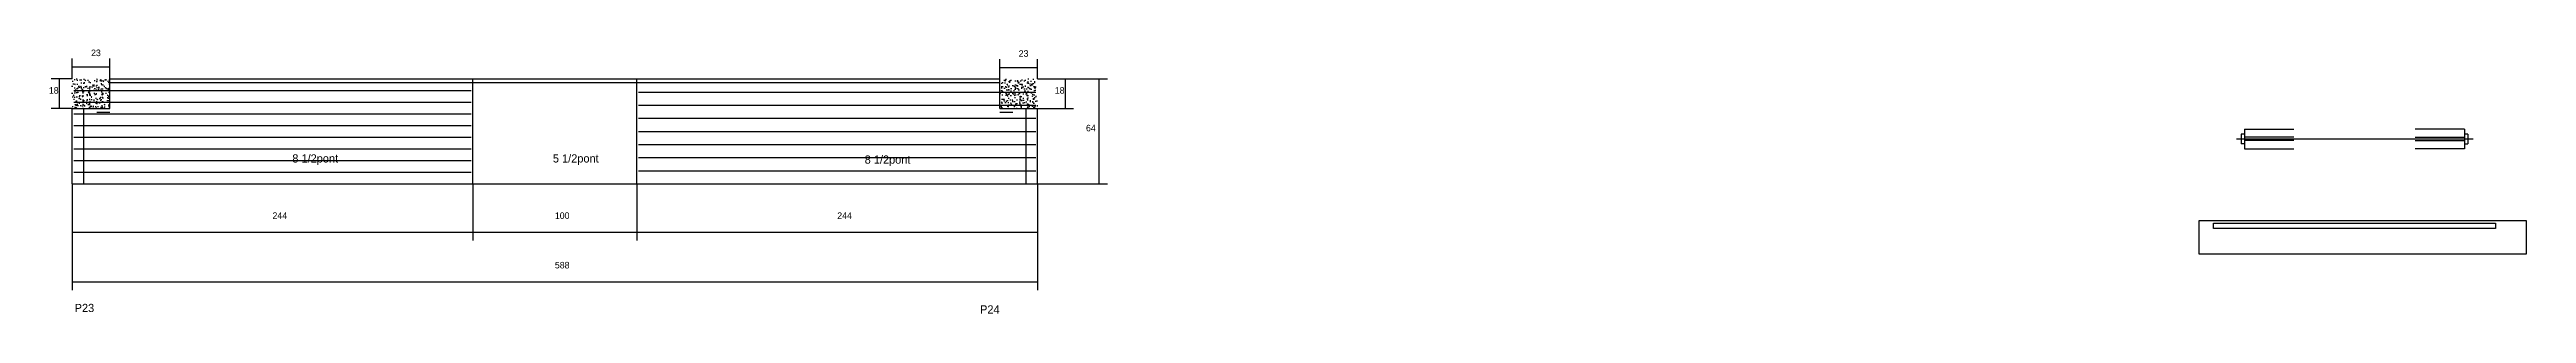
# Model space of a CAD drawing. Header units: metres. Extents: x -41 to 34840, y -36000 to 1848.
# Drawn here: x 17537 to 19045, y -20244 to -20083 of the extents above; entities that cross this region are included whole.
import ezdxf

# ---------------------------------------------------------------- set-up
doc = ezdxf.new("R2010")
doc.units = ezdxf.units.M
for name, color, linetype in [('barrote', 126, 'Continuous'), ('COTA', 4, 'Continuous'), ('NOMENCLATURA', 7, 'Continuous'), ('Painéis', 200, 'Continuous'), ('SARR_2.2x7', 40, 'Continuous'), ('SCO-___-LAJ', 4, 'Continuous'), ('TENSOR', 2, 'Continuous')]:
    doc.layers.add(name, color=color, linetype=linetype)

msp = doc.modelspace()

# ---------------------------------------------------------------- texts
at = {"layer": 'COTA'}
for s, p in [('23', (17561.9, -20087)), ('23', (18126.9, -20087.4)), ('18', (17536.2, -20109.9)), ('18', (18148.9, -20109.9)), ('64', (18167.9, -20132.9)), ('244', (17672.4, -20186.3)), ('100', (17844.4, -20186.3)), ('244', (18016.4, -20186.3)), ('588', (17844.4, -20216.5))]:
    msp.add_text(s, height=4, dxfattribs=at).set_placement(p)
at = {"layer": 'NOMENCLATURA'}
for s, p in [('8 1/2pont', (17684.5, -20151.9)), ('5 1/2pont', (17843.2, -20151.9)), ('8 1/2pont', (18033.1, -20152.6)), ('P23', (17551.9, -20243.1)), ('P24', (18103.4, -20244))]:
    msp.add_text(s, height=5, dxfattribs=at).set_placement(p)

# ---------------------------------------------------------------- hatches: boundary and pattern name
at = {"layer": 'COTA'}
h = msp.add_hatch(dxfattribs=at)
h.set_pattern_fill('AR-CONC', scale=0.03)
h.paths.add_polyline_path([(17573.4, -20100.9), (17550.4, -20100.9), (17550.4, -20118.9), (17573.4, -20118.9)])
h = msp.add_hatch(dxfattribs=at)
h.set_pattern_fill('AR-CONC', scale=0.03)
h.paths.add_polyline_path([(18115.4, -20100.9), (18115.4, -20118.9), (18138.4, -20118.9), (18138.4, -20100.9)])

# ---------------------------------------------------------------- linework, layer by layer
for p, q in [((18871.6, -20134.5), (18871.6, -20140.5)), ((18873.6, -20134.5), (18871.6, -20134.5)), ((18873.6, -20140.5), (18871.6, -20140.5)), ((18873.6, -20131.5), (18873.6, -20143.5)), ((18873.6, -20131.5), (18903.6, -20131.5)), ((18903.6, -20136.5), (18873.6, -20136.5)), ((18903.6, -20138.5), (18873.6, -20138.5)), ((19007.6, -20131.5), (18977.6, -20131.5)), ((18977.6, -20136.5), (19007.6, -20136.5)), ((18977.6, -20138.5), (19007.6, -20138.5)), ((19007.6, -20131.5), (19007.6, -20143.5)), ((19009.6, -20134.5), (19007.6, -20134.5)), ((19007.6, -20140.5), (19009.6, -20140.5)), ((19009.6, -20134.5), (19009.6, -20140.5)), ((18873.6, -20143.5), (18903.6, -20143.5)), ((19007.6, -20143.5), (18977.6, -20143.5))]:
    msp.add_line(p, q)
at = {"layer": 'barrote'}
msp.add_lwpolyline([(18845.7, -20207.5), (19045.3, -20207.5), (19045.3, -20187.5), (18845.7, -20187.5)], close=True, dxfattribs=at)
at = {"layer": 'COTA'}
for p, q in [((17550.4, -20100.9), (17550.4, -20088.5)), ((17550.4, -20093.5), (17573.4, -20093.5)), ((17573.4, -20100.9), (17573.4, -20088.5)), ((18115.4, -20100.9), (18115.4, -20088.9)), ((18115.4, -20093.9), (18138.4, -20093.9)), ((18138.4, -20100.9), (18138.4, -20088.9)), ((17550.4, -20100.9), (17537.7, -20100.9)), ((17542.7, -20118.9), (17542.7, -20100.9)), ((18138.4, -20100.9), (18181, -20100.9)), ((18138.4, -20100.9), (18160.4, -20100.9)), ((18155.4, -20118.9), (18155.4, -20100.9)), ((18176, -20164.9), (18176, -20100.9)), ((17550.4, -20118.9), (17537.7, -20118.9)), ((18138.4, -20118.9), (18160.4, -20118.9)), ((17550.4, -20164.9), (17550.4, -20199.4)), ((17550.4, -20164.9), (17550.4, -20229.7)), ((17794.4, -20164.9), (17794.4, -20199.4)), ((17794.4, -20164.9), (17794.4, -20199.4)), ((17894.4, -20164.9), (17894.4, -20199.4)), ((17894.4, -20164.9), (17894.4, -20199.4)), ((18138.4, -20164.9), (18138.4, -20199.4)), ((18138.4, -20164.9), (18181, -20164.9)), ((18138.4, -20164.9), (18138.4, -20229.7)), ((17550.4, -20194.4), (17794.4, -20194.4)), ((17794.4, -20194.4), (17894.4, -20194.4)), ((17894.4, -20194.4), (18138.4, -20194.4)), ((17550.4, -20224.7), (18138.4, -20224.7))]:
    msp.add_line(p, q, dxfattribs=at)
at = {"layer": 'Painéis'}
for p, q in [((17573.4, -20100.9), (18115.4, -20100.9)), ((17573.4, -20118.9), (17573.4, -20100.9)), ((17794.4, -20164.9), (17794.4, -20100.9)), ((17894.4, -20164.9), (17894.4, -20100.9)), ((18115.4, -20118.9), (18115.4, -20100.9)), ((17550.4, -20118.9), (17573.4, -20118.9)), ((17550.4, -20164.9), (17550.4, -20118.9)), ((18115.4, -20118.9), (18138.4, -20118.9)), ((18138.4, -20164.9), (18138.4, -20118.9)), ((17550.4, -20164.9), (18138.4, -20164.9))]:
    msp.add_line(p, q, dxfattribs=at)
at = {"layer": 'SARR_2.2x7'}
for p, q in [((17551.4, -20108), (17793.4, -20108)), ((17573.4, -20103.1), (17794.4, -20103.1)), ((17794.4, -20103.1), (17894.4, -20103.1)), ((17894.4, -20103.1), (18115.4, -20103.1)), ((17895.4, -20108.9), (18137.4, -20108.9)), ((17551.4, -20115.1), (17793.4, -20115.1)), ((17551.4, -20122.2), (17793.4, -20122.2)), ((17557.4, -20164.9), (17557.4, -20118.9)), ((17565.4, -20121.1), (17573.4, -20121.1)), ((17895.4, -20116.9), (18137.4, -20116.9)), ((17895.4, -20124.9), (18137.4, -20124.9)), ((18115.4, -20121.1), (18123.4, -20121.1)), ((18131.4, -20164.9), (18131.4, -20118.9)), ((17551.4, -20129.3), (17793.4, -20129.3)), ((17551.4, -20136.5), (17793.4, -20136.5)), ((17895.4, -20132.9), (18137.4, -20132.9)), ((17895.4, -20140.9), (18137.4, -20140.9)), ((17551.4, -20143.6), (17793.4, -20143.6)), ((17551.4, -20150.7), (17793.4, -20150.7)), ((17895.4, -20148.9), (18137.4, -20148.9)), ((17551.4, -20157.8), (17793.4, -20157.8)), ((17895.4, -20156.9), (18137.4, -20156.9))]:
    msp.add_line(p, q, dxfattribs=at)
at = {"layer": 'SCO-___-LAJ'}
msp.add_lwpolyline([(18854.7, -20188.9), (19026.4, -20188.9), (19026.4, -20192.1), (18854.7, -20192.1)], close=True, dxfattribs=at)
at = {"layer": 'TENSOR'}
msp.add_line((18868.6, -20137.5), (19012.9, -20137.5), dxfattribs=at)

msp.set_redraw_order([(e.dxf.handle, doc.entitydb.next_handle()) for e in msp.query("TEXT MTEXT ATTDEF DIMENSION ARC_DIMENSION")])  # texts and dimensions are drawn at this point

doc.saveas('drawing.dxf')
